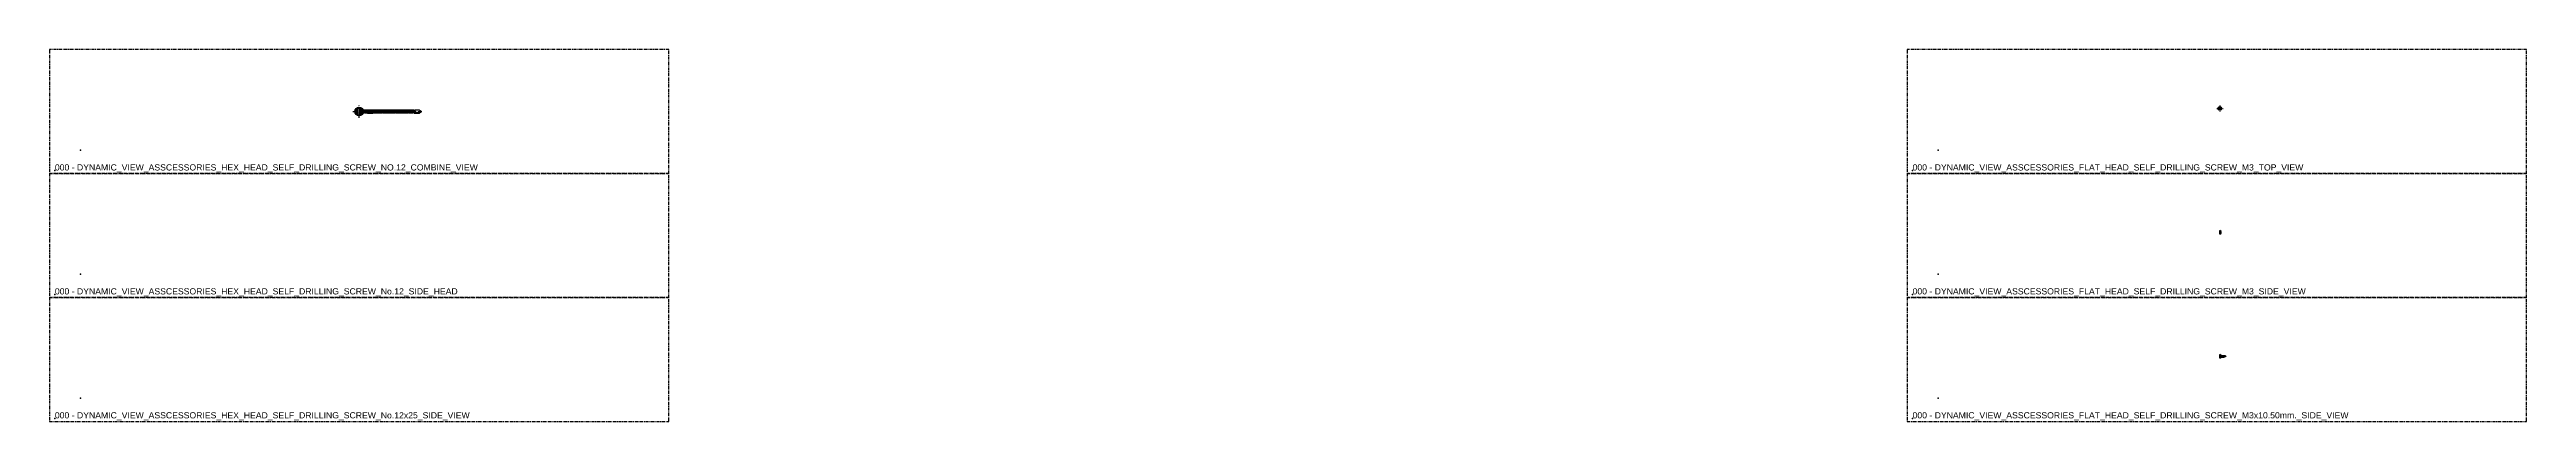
# Model space of a CAD drawing. Header units: millimetres. Extents: x -244126 to 368105, y -173968 to 259060.
# Drawn here: x 160884 to 164884, y -38158 to -37558 of the extents above; entities that cross this region are included whole.
import ezdxf

# ---------------------------------------------------------------- set-up
doc = ezdxf.new("R2010")
doc.units = ezdxf.units.MM
doc.header["$MEASUREMENT"] = 0
doc.linetypes.add('005_GG_TA_LINE', pattern=[13.75, 5, -1.25, 1.25, -1.25, 5])
doc.linetypes.add('HIDDEN', pattern=[9.525, 6.35, -3.175])
for name, color, linetype in [('000 - H A T C H', 8, 'Continuous'), ('000 - L I N E 0.1', 1, 'Continuous'), ('000 - WIPEOUT', 250, 'Continuous'), ('001 - ASCESSORIES', 1, 'Continuous')]:
    doc.layers.add(name, color=color, linetype=linetype)
doc.styles.get("Standard").update_dxf_attribs({"font": 'arial.ttf'})

# ---------------------------------------------------------------- blocks, each defined once
blk = doc.blocks.new('000 - DYNAMIC_VIEW_ASSCESSORIES_HEX_HEAD_SELF_DRILLING_SCREW_No.12_SIDE_HEAD')
blk.add_wipeout([(-1, -7), (-2, -4), (-6, -4), (-6, 4), (-2, 4), (-1, 7), (0, 7), (0, -7)]).dxf.layer = '000 - WIPEOUT'
at = {"layer": '001 - ASCESSORIES', "color": 0}
for p, q in [((-6, 3), (-6, -3)), ((-5.5, 4), (-2, 4)), ((-5.5, 2), (-2, 2)), ((-5.5, -2), (-2, -2)), ((-5.5, -4), (-2, -4))]:
    blk.add_line(p, q, dxfattribs=at)
blk.add_lwpolyline([(-1, 7), (0, 7), (0, -7), (-1, -7), (-2, -4), (-2, 4)], close=True, dxfattribs=at)
for centre, radius, start, end in [((-4.7, 3), 1.25, 126.8699, 233.1301), ((-1.7, 0), 4.25, 151.9275, 208.0725), ((-4.7, -3), 1.25, 126.8699, 233.1301)]:
    blk.add_arc(centre, radius, start, end, dxfattribs=at)
at = {"layer": 'Defpoints', "color": 250, "linetype": 'HIDDEN'}
blk.add_line((0, -9.7), (0, 9.7), dxfattribs=at)
blk = doc.blocks.new('H-SELF DRILLING SCREW No.12_TOP_VIEW')
at = {"layer": '000 - H A T C H'}
h = blk.add_hatch(color=250, dxfattribs=at)
h.dxf.hatch_style = 1
edge = h.paths.add_edge_path()
edge.add_arc((0, 0), 7.01, 0, 360)
at = {"layer": '001 - ASCESSORIES'}
for p, q in [((-4, 0), (-2, 3.5)), ((-2, -3.5), (-4, 0)), ((-2, 3.5), (2, 3.5)), ((2, 3.5), (4, 0)), ((4, 0), (2, -3.5)), ((2, -3.5), (-2, -3.5))]:
    blk.add_line(p, q, dxfattribs=at)
blk.add_circle((0, 0), 7.01, dxfattribs=at)
at = {"layer": '001 - ASCESSORIES', "color": 8}
for radius in [3.46, 2.17]:
    blk.add_circle((0, 0), radius, dxfattribs=at)
at = {"layer": 'Defpoints', "color": 250, "linetype": 'HIDDEN'}
for p, q in [((-10, 0), (10, 0)), ((0, -10), (0, 10))]:
    blk.add_line(p, q, dxfattribs=at)
blk = doc.blocks.new('000 - DYNAMIC_VIEW_ASSCESSORIES_HEX_HEAD_SELF_DRILLING_SCREW_No.12x25_SIDE_VIEW')
at = {"layer": 'Defpoints', "color": 250, "linetype": 'HIDDEN'}
blk.add_line((0, -9.7), (0, 9.7), dxfattribs=at)
blk.add_wipeout([(0, 2.5), (22, 2.5), (25, 0), (22, -2.5), (0, -2.5), (0, -7), (-1, -7), (-2, -4), (-6, -4), (-6, 4), (-2, 4), (-1, 7), (0, 7)]).dxf.layer = '000 - WIPEOUT'
at = {"layer": '001 - ASCESSORIES', "color": 0}
for p, q in [((-6, 3), (-6, -3)), ((-5.5, 4), (-2, 4)), ((-5.5, 2), (-2, 2)), ((-5.5, -2), (-2, -2)), ((-5.5, -4), (-2, -4))]:
    blk.add_line(p, q, dxfattribs=at)
at = {"layer": '001 - ASCESSORIES', "color": 8}
for p, q in [((15, 2.5), (13.7, -2.5)), ((25, 0), (15, -2.5))]:
    blk.add_line(p, q, dxfattribs=at)
at = {"layer": '001 - ASCESSORIES', "color": 0}
blk.add_lwpolyline([(-1, 7), (0, 7), (0, -7), (-1, -7), (-2, -4), (-2, 4)], close=True, dxfattribs=at)
at = {"layer": '001 - ASCESSORIES', "color": 8}
for points in [[(0, -2.3, -0.091189), (0.2, -2.5), (1.5, 2.5, -0.666667), (0, 2.5)], [(0.2, -2.5, -0.666667), (1.7, -2.5), (3, 2.5, -0.666667), (1.5, 2.5)], [(1.7, -2.5, -0.666667), (3.2, -2.5), (4.5, 2.5, -0.666667), (3, 2.5)], [(3.2, -2.5, -0.666667), (4.7, -2.5), (6, 2.5, -0.666667), (4.5, 2.5)], [(4.7, -2.5, -0.666667), (6.2, -2.5), (7.5, 2.5, -0.666667), (6, 2.5)], [(6.2, -2.5, -0.666667), (7.7, -2.5), (9, 2.5, -0.666667), (7.5, 2.5)], [(7.7, -2.5, -0.666667), (9.2, -2.5), (10.5, 2.5, -0.666667), (9, 2.5)], [(9.2, -2.5, -0.666667), (10.7, -2.5), (12, 2.5, -0.666667), (10.5, 2.5)], [(10.7, -2.5, -0.666667), (12.2, -2.5), (13.5, 2.5, -0.666667), (12, 2.5)]]:
    blk.add_lwpolyline(points, format="xyb", dxfattribs=at)
blk.add_lwpolyline([(13.7, -2.5), (22, -2.5), (25, 0), (22, 2.5), (15, 2.5), (15, -2.5)], dxfattribs=at)
at = {"layer": '001 - ASCESSORIES', "color": 0}
for centre, radius, start, end in [((-4.7, 3), 1.25, 126.8699, 233.1301), ((-1.7, 0), 4.25, 151.9275, 208.0725), ((-4.7, -3), 1.25, 126.8699, 233.1301)]:
    blk.add_arc(centre, radius, start, end, dxfattribs=at)
at = {"layer": '001 - ASCESSORIES', "color": 8}
for centre, start, end in [((14.2, 2.8), 202.6199, 337.3801), ((12.9, -2.8), 22.6199, 157.3801)]:
    blk.add_arc(centre, 0.812, start, end, dxfattribs=at)
at = {"layer": 'Defpoints', "color": 250, "linetype": 'HIDDEN'}
blk.add_line((-9.7, 0), (26.9, 0), dxfattribs=at)
blk = doc.blocks.new('000 - DYNAMIC_VIEW_ASSCESSORIES_HEX_HEAD_SELF_DRILLING_SCREW_No.12x100_SIDE_VIEW')
at = {"layer": 'Defpoints', "color": 250, "linetype": 'HIDDEN'}
blk.add_line((0, -9.7), (0, 9.7), dxfattribs=at)
blk.add_wipeout([(0, 2.5), (97, 2.5), (100, 0), (97, -2.5), (0, -2.5), (0, -7), (-1, -7), (-2, -4), (-6, -4), (-6, 4), (-2, 4), (-1, 7), (0, 7)]).dxf.layer = '000 - WIPEOUT'
at = {"layer": '001 - ASCESSORIES', "color": 0}
for p, q in [((-6, 3), (-6, -3)), ((-5.5, 4), (-2, 4)), ((-5.5, 2), (-2, 2)), ((-5.5, -2), (-2, -2)), ((-5.5, -4), (-2, -4))]:
    blk.add_line(p, q, dxfattribs=at)
at = {"layer": '001 - ASCESSORIES', "color": 8}
for p, q in [((90, 2.5), (88.7, -2.5)), ((100, 0), (90, -2.5))]:
    blk.add_line(p, q, dxfattribs=at)
at = {"layer": '001 - ASCESSORIES', "color": 0}
blk.add_lwpolyline([(-1, 7), (0, 7), (0, -7), (-1, -7), (-2, -4), (-2, 4)], close=True, dxfattribs=at)
at = {"layer": '001 - ASCESSORIES', "color": 8}
for points in [[(0, -2.3, -0.091189), (0.2, -2.5), (1.5, 2.5, -0.666667), (0, 2.5)], [(0.2, -2.5, -0.666667), (1.7, -2.5), (3, 2.5, -0.666667), (1.5, 2.5)], [(1.7, -2.5, -0.666667), (3.2, -2.5), (4.5, 2.5, -0.666667), (3, 2.5)], [(3.2, -2.5, -0.666667), (4.7, -2.5), (6, 2.5, -0.666667), (4.5, 2.5)], [(4.7, -2.5, -0.666667), (6.2, -2.5), (7.5, 2.5, -0.666667), (6, 2.5)], [(6.2, -2.5, -0.666667), (7.7, -2.5), (9, 2.5, -0.666667), (7.5, 2.5)], [(7.7, -2.5, -0.666667), (9.2, -2.5), (10.5, 2.5, -0.666667), (9, 2.5)], [(9.2, -2.5, -0.666667), (10.7, -2.5), (12, 2.5, -0.666667), (10.5, 2.5)], [(10.7, -2.5, -0.666667), (12.2, -2.5), (13.5, 2.5, -0.666667), (12, 2.5)], [(12.2, -2.5, -0.666667), (13.7, -2.5), (15, 2.5, -0.666667), (13.5, 2.5)], [(13.7, -2.5, -0.666667), (15.2, -2.5), (16.5, 2.5, -0.666667), (15, 2.5)], [(15.2, -2.5, -0.666667), (16.7, -2.5), (18, 2.5, -0.666667), (16.5, 2.5)], [(16.7, -2.5, -0.666667), (18.2, -2.5), (19.5, 2.5, -0.666667), (18, 2.5)], [(18.2, -2.5, -0.666667), (19.7, -2.5), (21, 2.5, -0.666667), (19.5, 2.5)], [(19.7, -2.5, -0.666667), (21.2, -2.5), (22.5, 2.5, -0.666667), (21, 2.5)], [(21.2, -2.5, -0.666667), (22.7, -2.5), (24, 2.5, -0.666667), (22.5, 2.5)], [(22.7, -2.5, -0.666667), (24.2, -2.5), (25.5, 2.5, -0.666667), (24, 2.5)], [(24.2, -2.5, -0.666667), (25.7, -2.5), (27, 2.5, -0.666667), (25.5, 2.5)], [(25.7, -2.5, -0.666667), (27.2, -2.5), (28.5, 2.5, -0.666667), (27, 2.5)], [(27.2, -2.5, -0.666667), (28.7, -2.5), (30, 2.5, -0.666667), (28.5, 2.5)], [(28.7, -2.5, -0.666667), (30.2, -2.5), (31.5, 2.5, -0.666667), (30, 2.5)], [(30.2, -2.5, -0.666667), (31.7, -2.5), (33, 2.5, -0.666667), (31.5, 2.5)], [(31.7, -2.5, -0.666667), (33.2, -2.5), (34.5, 2.5, -0.666667), (33, 2.5)], [(33.2, -2.5, -0.666667), (34.7, -2.5), (36, 2.5, -0.666667), (34.5, 2.5)], [(34.7, -2.5, -0.666667), (36.2, -2.5), (37.5, 2.5, -0.666667), (36, 2.5)], [(36.2, -2.5, -0.666667), (37.7, -2.5), (39, 2.5, -0.666667), (37.5, 2.5)], [(37.7, -2.5, -0.666667), (39.2, -2.5), (40.5, 2.5, -0.666667), (39, 2.5)], [(39.2, -2.5, -0.666667), (40.7, -2.5), (42, 2.5, -0.666667), (40.5, 2.5)], [(40.7, -2.5, -0.666667), (42.2, -2.5), (43.5, 2.5, -0.666667), (42, 2.5)], [(42.2, -2.5, -0.666667), (43.7, -2.5), (45, 2.5, -0.666667), (43.5, 2.5)], [(43.7, -2.5, -0.666667), (45.2, -2.5), (46.5, 2.5, -0.666667), (45, 2.5)], [(45.2, -2.5, -0.666667), (46.7, -2.5), (48, 2.5, -0.666667), (46.5, 2.5)], [(46.7, -2.5, -0.666667), (48.2, -2.5), (49.5, 2.5, -0.666667), (48, 2.5)], [(48.2, -2.5, -0.666667), (49.7, -2.5), (51, 2.5, -0.666667), (49.5, 2.5)], [(49.7, -2.5, -0.666667), (51.2, -2.5), (52.5, 2.5, -0.666667), (51, 2.5)], [(51.2, -2.5, -0.666667), (52.7, -2.5), (54, 2.5, -0.666667), (52.5, 2.5)], [(52.7, -2.5, -0.666667), (54.2, -2.5), (55.5, 2.5, -0.666667), (54, 2.5)], [(54.2, -2.5, -0.666667), (55.7, -2.5), (57, 2.5, -0.666667), (55.5, 2.5)], [(55.7, -2.5, -0.666667), (57.2, -2.5), (58.5, 2.5, -0.666667), (57, 2.5)], [(57.2, -2.5, -0.666667), (58.7, -2.5), (60, 2.5, -0.666667), (58.5, 2.5)], [(58.7, -2.5, -0.666667), (60.2, -2.5), (61.5, 2.5, -0.666667), (60, 2.5)], [(60.2, -2.5, -0.666667), (61.7, -2.5), (63, 2.5, -0.666667), (61.5, 2.5)], [(61.7, -2.5, -0.666667), (63.2, -2.5), (64.5, 2.5, -0.666667), (63, 2.5)], [(63.2, -2.5, -0.666667), (64.7, -2.5), (66, 2.5, -0.666667), (64.5, 2.5)], [(64.7, -2.5, -0.666667), (66.2, -2.5), (67.5, 2.5, -0.666667), (66, 2.5)], [(66.2, -2.5, -0.666667), (67.7, -2.5), (69, 2.5, -0.666667), (67.5, 2.5)], [(67.7, -2.5, -0.666667), (69.2, -2.5), (70.5, 2.5, -0.666667), (69, 2.5)], [(69.2, -2.5, -0.666667), (70.7, -2.5), (72, 2.5, -0.666667), (70.5, 2.5)], [(70.7, -2.5, -0.666667), (72.2, -2.5), (73.5, 2.5, -0.666667), (72, 2.5)], [(72.2, -2.5, -0.666667), (73.7, -2.5), (75, 2.5, -0.666667), (73.5, 2.5)], [(73.7, -2.5, -0.666667), (75.2, -2.5), (76.5, 2.5, -0.666667), (75, 2.5)], [(75.2, -2.5, -0.666667), (76.7, -2.5), (78, 2.5, -0.666667), (76.5, 2.5)], [(76.7, -2.5, -0.666667), (78.2, -2.5), (79.5, 2.5, -0.666667), (78, 2.5)], [(78.2, -2.5, -0.666667), (79.7, -2.5), (81, 2.5, -0.666667), (79.5, 2.5)], [(79.7, -2.5, -0.666667), (81.2, -2.5), (82.5, 2.5, -0.666667), (81, 2.5)], [(81.2, -2.5, -0.666667), (82.7, -2.5), (84, 2.5, -0.666667), (82.5, 2.5)], [(82.7, -2.5, -0.666667), (84.2, -2.5), (85.5, 2.5, -0.666667), (84, 2.5)], [(84.2, -2.5, -0.666667), (85.7, -2.5), (87, 2.5, -0.666667), (85.5, 2.5)], [(85.7, -2.5, -0.666667), (87.2, -2.5), (88.5, 2.5, -0.666667), (87, 2.5)]]:
    blk.add_lwpolyline(points, format="xyb", dxfattribs=at)
blk.add_lwpolyline([(88.7, -2.5), (97, -2.5), (100, 0), (97, 2.5), (90, 2.5), (90, -2.5)], dxfattribs=at)
at = {"layer": '001 - ASCESSORIES', "color": 0}
for centre, radius, start, end in [((-4.7, 3), 1.25, 126.8699, 233.1301), ((-1.7, 0), 4.25, 151.9275, 208.0725), ((-4.7, -3), 1.25, 126.8699, 233.1301)]:
    blk.add_arc(centre, radius, start, end, dxfattribs=at)
at = {"layer": '001 - ASCESSORIES', "color": 8}
for centre, start, end in [((89.2, 2.8), 202.6199, 337.3801), ((87.9, -2.8), 22.6199, 157.3801)]:
    blk.add_arc(centre, 0.812, start, end, dxfattribs=at)
at = {"layer": 'Defpoints', "color": 250, "linetype": 'HIDDEN'}
blk.add_line((-9.7, 0), (101.9, 0), dxfattribs=at)
blk = doc.blocks.new('*U3223')
at = {"layer": '001 - ASCESSORIES'}
blk.add_blockref('H-SELF DRILLING SCREW No.12_TOP_VIEW', (0, 0), dxfattribs=at)
blk.add_blockref('000 - DYNAMIC_VIEW_ASSCESSORIES_HEX_HEAD_SELF_DRILLING_SCREW_No.12_SIDE_HEAD', (0, 0), dxfattribs=at)
blk.add_blockref('000 - DYNAMIC_VIEW_ASSCESSORIES_HEX_HEAD_SELF_DRILLING_SCREW_No.12x25_SIDE_VIEW', (0, 0), dxfattribs=at)
blk.add_blockref('000 - DYNAMIC_VIEW_ASSCESSORIES_HEX_HEAD_SELF_DRILLING_SCREW_No.12x100_SIDE_VIEW', (0, 0), dxfattribs=at)
blk = doc.blocks.new('*U1761')
at = {"color": 0, "linetype": '005_GG_TA_LINE'}
blk.add_lwpolyline([(0, 0), (1000, 0), (1000, 200), (0, 200)], close=True, dxfattribs=at)
for p in [(8.6, 4.9), (50, 37.5)]:
    blk.add_point(p, dxfattribs=at)
blk.add_attdef('NAMEBLK', (8.6, 4.9), '', height=10, dxfattribs=at)
blk = doc.blocks.new('000 - DYNAMIC_VIEW_ASSCESSORIES_FLAT_HEAD_SELF_DRILLING_SCREW_M3_TOP_VIEW')
at = {"layer": '000 - H A T C H'}
h = blk.add_hatch(color=250, dxfattribs=at)
h.dxf.hatch_style = 1
edge = h.paths.add_edge_path()
edge.add_arc((0, 0), 3, 0, 360)
at = {"layer": '001 - ASCESSORIES', "color": 0}
blk.add_lwpolyline([(-1.8, -0.4), (-0.7, -0.4, -0.414214), (-0.4, -0.7), (-0.4, -1.8, 0.074969), (0.4, -1.8), (0.4, -0.7, -0.414214), (0.7, -0.4), (1.8, -0.4, 0.074969), (1.8, 0.4), (0.7, 0.4, -0.414214), (0.4, 0.7), (0.4, 1.8, 0.074969), (-0.4, 1.8), (-0.4, 0.7, -0.414214), (-0.7, 0.4), (-1.8, 0.4)], format="xyb", dxfattribs=at)
blk.add_circle((0, 0), 3, dxfattribs=at)
blk.add_arc((0.9, 0), 2.67, 171.4252, 188.5748, dxfattribs=at)
at = {"layer": 'Defpoints', "color": 250, "linetype": 'HIDDEN'}
for p, q in [((-5, 0), (5, 0)), ((0, 5), (0, -5))]:
    blk.add_line(p, q, dxfattribs=at)
blk = doc.blocks.new('000 - DYNAMIC_VIEW_ASSCESSORIES_FLAT_HEAD_SELF_DRILLING_SCREW_M3x10.50mm._SIDE_VIEW')
at = {"layer": '000 - H A T C H'}
h = blk.add_hatch(color=250, dxfattribs=at)
h.dxf.hatch_style = 1
edge = h.paths.add_edge_path()
edge.add_arc((6.4, -1.8), 0.634, 22.4776, 64.1153)
edge.add_line((6.7, -1.2), (6.1, -1.2))
edge.add_arc((5.5, -1.1), 0.556, 314.556, 352.9855, ccw=False)
edge.add_arc((5.3, -1.8), 0.634, 22.4776, 64.1153)
edge.add_line((5.6, -1.2), (5.1, -1.2))
edge.add_arc((4.5, -1.1), 0.556, 314.556, 352.9855, ccw=False)
edge.add_arc((4.3, -1.8), 0.634, 22.4776, 64.1153)
edge.add_line((4.6, -1.2), (4, -1.2))
edge.add_arc((3.5, -1.1), 0.556, 314.556, 352.9855, ccw=False)
edge.add_arc((3.3, -1.8), 0.634, 22.4776, 64.1153)
edge.add_line((3.5, -1.2), (3, -1.2))
edge.add_arc((2.4, -1.1), 0.556, 314.556, 352.9855, ccw=False)
edge.add_arc((2.2, -1.8), 0.634, 22.4776, 64.1153)
edge.add_line((2.5, -1.2), (1.8, -1.2))
edge.add_line((1.8, -1.2), (0, -3))
edge.add_line((0, -3), (-0.2, -3))
edge.add_line((-0.2, -3), (-0.2, 3))
edge.add_line((-0.2, 3), (0, 3))
edge.add_line((0, 3), (1.8, 1.2))
edge.add_line((1.8, 1.2), (1.9, 1.2))
edge.add_arc((1.6, 1.5), 0.431, 308.6596, 358.8819)
edge.add_arc((1.8, 0.9), 0.687, 24.1341, 62.4587, ccw=False)
edge.add_line((2.4, 1.2), (3, 1.2))
edge.add_arc((2.7, 1.5), 0.431, 308.6596, 358.8819)
edge.add_arc((2.8, 0.9), 0.687, 24.1341, 62.4587, ccw=False)
edge.add_line((3.4, 1.2), (4, 1.2))
edge.add_arc((3.7, 1.5), 0.431, 308.6596, 358.8819)
edge.add_arc((3.8, 0.9), 0.687, 24.1341, 62.4587, ccw=False)
edge.add_line((4.5, 1.2), (5, 1.2))
edge.add_arc((4.8, 1.5), 0.431, 308.6596, 358.8819)
edge.add_arc((4.9, 0.9), 0.687, 24.1341, 62.4587, ccw=False)
edge.add_line((5.5, 1.2), (6.1, 1.2))
edge.add_arc((5.8, 1.5), 0.431, 308.6596, 358.8819)
edge.add_arc((5.9, 0.9), 0.687, 24.1341, 62.4587, ccw=False)
edge.add_line((6.5, 1.2), (7.1, 1.2))
edge.add_arc((6.8, 1.5), 0.431, 308.6596, 358.8819)
edge.add_arc((7, 0.9), 0.687, 24.1341, 62.4587, ccw=False)
edge.add_line((7.6, 1.2), (7.6, 1))
edge.add_line((7.6, 1), (8.2, 0.8))
edge.add_arc((8, 1.1), 0.431, 308.6596, 358.8819)
edge.add_arc((8.1, 0.5), 0.687, 24.1341, 62.4587, ccw=False)
edge.add_line((8.7, 0.8), (8.8, 0.6))
edge.add_line((8.8, 0.6), (10.3, 0))
edge.add_line((10.3, 0), (9, -0.5))
edge.add_line((9, -0.5), (9.1, -0.6))
edge.add_arc((8.5, -0.6), 0.556, 314.556, 352.9855, ccw=False)
edge.add_arc((8.3, -1.2), 0.634, 22.4776, 64.1153)
edge.add_line((8.6, -0.6), (8.1, -0.8))
edge.add_line((8.1, -0.8), (8.1, -1))
edge.add_arc((7.6, -0.9), 0.556, 314.556, 352.9855, ccw=False)
edge.add_arc((7.4, -1.6), 0.634, 22.4776, 64.1153)
edge.add_line((7.6, -1), (7.1, -1.2))
edge.add_arc((6.6, -1.1), 0.556, 314.556, 352.9014, ccw=False)
at = {"layer": '000 - L I N E 0.1', "color": 9}
for p, q in [((-0.2, -3), (-0.2, 3)), ((0, 3), (-0.2, 3)), ((0, -3), (0, 3)), ((1.8, 1.2), (0, 3)), ((1, 0.5), (0, 1.3)), ((1, 0.5), (0, 0.5)), ((1, 0.5), (1, -0.5)), ((1.8, 1.2), (1.9, 1.2)), ((1.8, -1.2), (1.8, 1.2)), ((2.8, -1.5), (2.1, 1.5)), ((2.4, 1.2), (3, 1.2)), ((3.9, -1.5), (3.1, 1.5)), ((3.4, 1.2), (4, 1.2)), ((4.9, -1.5), (4.2, 1.5)), ((4.5, 1.2), (5, 1.2)), ((5.9, -1.5), (5.2, 1.5)), ((5.5, 1.2), (6.1, 1.2)), ((7, -1.5), (6.2, 1.5)), ((6.5, 1.2), (7.1, 1.2)), ((8, -1.3), (7.3, 1.5)), ((8.2, 0.8), (7.6, 1)), ((8.9, -1), (8.4, 1.1)), ((10.3, 0), (8.8, 0.6)), ((10.3, 0), (9, -0.5)), ((0, -3), (-0.2, -3)), ((1, -0.5), (0, -1.3)), ((1, -0.5), (0, -0.5)), ((0, -3), (1.8, -1.2)), ((1.8, -1.2), (2.5, -1.2)), ((3, -1.2), (3.5, -1.2)), ((4, -1.2), (4.6, -1.2)), ((5.1, -1.2), (5.6, -1.2)), ((6.1, -1.2), (6.7, -1.2)), ((7.6, -1), (7.1, -1.2)), ((7.1, -1.2), (7.1, -1.2)), ((8.6, -0.6), (8.1, -0.8))]:
    blk.add_line(p, q, dxfattribs=at)
for points in [[(2.5, -1.2), (1.9, 1.2, 0.222712), (2.1, 1.5, -0.168799), (2.4, 1.2), (3, -1.2, -0.16927), (2.8, -1.5, 0.183704)], [(3.5, -1.2), (3, 1.2, 0.222712), (3.1, 1.5, -0.168799), (3.4, 1.2), (4, -1.2, -0.16927), (3.9, -1.5, 0.183704)], [(4.6, -1.2), (4, 1.2, 0.222712), (4.2, 1.5, -0.168799), (4.5, 1.2), (5.1, -1.2, -0.16927), (4.9, -1.5, 0.183704)], [(5.6, -1.2), (5, 1.2, 0.222712), (5.2, 1.5, -0.168799), (5.5, 1.2), (6.1, -1.2, -0.16927), (5.9, -1.5, 0.183704)], [(6.7, -1.2), (6.1, 1.2, 0.222712), (6.2, 1.5, -0.168799), (6.5, 1.2), (7.1, -1.2, -0.16927), (7, -1.5, 0.183704)], [(7.6, -1), (7.1, 1.2, 0.222712), (7.3, 1.5, -0.168799), (7.6, 1.2), (8.1, -1, -0.16927), (8, -1.3, 0.183704)], [(8.6, -0.6), (8.2, 0.8, 0.222712), (8.4, 1.1, -0.168799), (8.7, 0.8), (9.1, -0.6, -0.16927), (8.9, -1, 0.183704)]]:
    blk.add_lwpolyline(points, format="xyb", close=True, dxfattribs=at)
blk = doc.blocks.new('000 - DYNAMIC_VIEW_ASSCESSORIES_FLAT_HEAD_SELF_DRILLING_SCREW_M3_SIDE_VIEW')
at = {"layer": '001 - ASCESSORIES', "color": 1}
for p, q in [((-0.2, -3), (-0.2, 3)), ((0, 3), (-0.2, 3)), ((0, -3), (0, 3)), ((0, -3), (-0.2, -3))]:
    blk.add_line(p, q, dxfattribs=at)
at = {"layer": '001 - ASCESSORIES', "color": 0, "linetype": 'ByBlock'}
for p, q in [((1.8, 1.2), (0, 3)), ((1, 0.5), (0, 1.3)), ((1, 0.5), (0, 0.5)), ((1, 0.5), (1, -0.5)), ((1.8, -1.2), (1.8, 1.2)), ((1, -0.5), (0, -1.3)), ((1, -0.5), (0, -0.5)), ((0, -3), (1.8, -1.2))]:
    blk.add_line(p, q, dxfattribs=at)

msp = doc.modelspace()

# ---------------------------------------------------------------- block references
at = {"layer": '001 - ASCESSORIES', "linetype": '005_GG_TA_LINE'}
for p, values in [((163884.1015, -37757.80393), {'NAMEBLK': '000 - DYNAMIC_VIEW_ASSCESSORIES_FLAT_HEAD_SELF_DRILLING_SCREW_M3_TOP_VIEW'}), ((160884.1015, -37957.80393), {'NAMEBLK': '000 - DYNAMIC_VIEW_ASSCESSORIES_HEX_HEAD_SELF_DRILLING_SCREW_No.12_SIDE_HEAD'}), ((163884.1015, -37957.80393), {'NAMEBLK': '000 - DYNAMIC_VIEW_ASSCESSORIES_FLAT_HEAD_SELF_DRILLING_SCREW_M3_SIDE_VIEW'}), ((160884.1015, -38157.80393), {'NAMEBLK': '000 - DYNAMIC_VIEW_ASSCESSORIES_HEX_HEAD_SELF_DRILLING_SCREW_No.12x25_SIDE_VIEW'}), ((163884.1015, -38157.80393), {'NAMEBLK': '000 - DYNAMIC_VIEW_ASSCESSORIES_FLAT_HEAD_SELF_DRILLING_SCREW_M3x10.50mm._SIDE_VIEW'})]:
    msp.add_blockref('*U1761', p, dxfattribs=at).add_auto_attribs(values)
at = {"layer": '001 - ASCESSORIES'}
msp.add_blockref('*U3223', (161384.1015, -37657.80393), dxfattribs=at)
at = {"layer": '001 - ASCESSORIES', "color": 0}
for name, p in [('000 - DYNAMIC_VIEW_ASSCESSORIES_FLAT_HEAD_SELF_DRILLING_SCREW_M3_TOP_VIEW', (164389.1015, -37652.80393)), ('000 - DYNAMIC_VIEW_ASSCESSORIES_FLAT_HEAD_SELF_DRILLING_SCREW_M3_SIDE_VIEW', (164389.1015, -37852.80393)), ('000 - DYNAMIC_VIEW_ASSCESSORIES_FLAT_HEAD_SELF_DRILLING_SCREW_M3x10.50mm._SIDE_VIEW', (164389.1015, -38052.80393))]:
    msp.add_blockref(name, p, dxfattribs=at)

# ---------------------------------------------------------------- next in the draw order: block references
at = {"layer": '001 - ASCESSORIES', "linetype": '005_GG_TA_LINE'}
msp.add_blockref('*U1761', (160884.1015, -37757.80393), dxfattribs=at).add_auto_attribs({'NAMEBLK': '000 - DYNAMIC_VIEW_ASSCESSORIES_HEX_HEAD_SELF_DRILLING_SCREW_NO.12_COMBINE_VIEW'})

doc.saveas('drawing.dxf')
